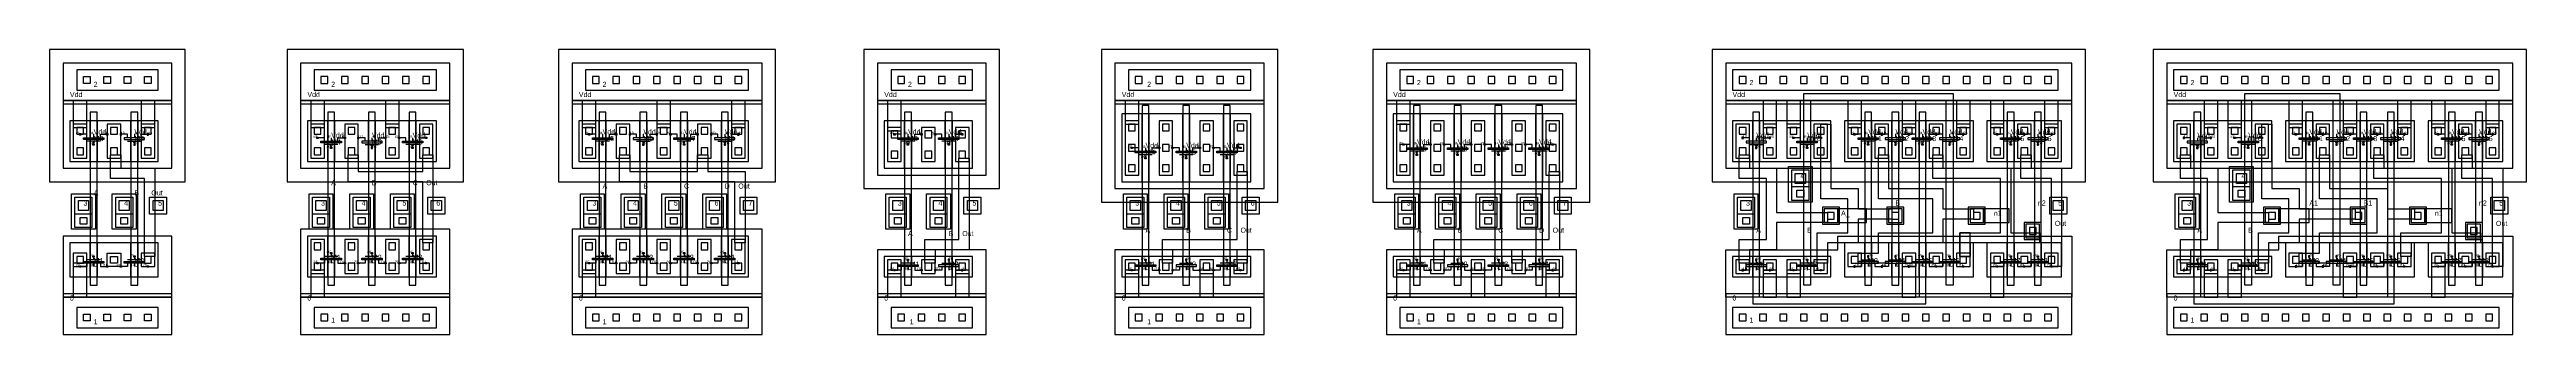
# Model space of a CAD drawing. Extents: x -4 to 794, y 0 to 644.
# Drawn here: x 6 to 736, y 450 to 534 of the extents above; entities that cross this region are included whole.
import ezdxf

# ---------------------------------------------------------------- set-up
doc = ezdxf.new("R2010")
doc.units = 0
for name, color, linetype in [('LAYER1', 7, 'CONTINUOUS'), ('LAYER10', 7, 'CONTINUOUS'), ('LAYER2', 7, 'CONTINUOUS'), ('LAYER25', 7, 'CONTINUOUS'), ('LAYER4', 7, 'CONTINUOUS'), ('LAYER42', 7, 'CONTINUOUS'), ('LAYER43', 7, 'CONTINUOUS'), ('LAYER44', 7, 'CONTINUOUS'), ('LAYER45', 7, 'CONTINUOUS'), ('LAYER46', 7, 'CONTINUOUS'), ('LAYER49', 7, 'CONTINUOUS'), ('LAYER5', 7, 'CONTINUOUS'), ('LAYER50', 7, 'CONTINUOUS'), ('LAYER51', 7, 'CONTINUOUS'), ('LAYER6', 7, 'CONTINUOUS'), ('LAYER8', 7, 'CONTINUOUS'), ('LAYER9', 7, 'CONTINUOUS')]:
    doc.layers.add(name, color=color, linetype=linetype)

# ---------------------------------------------------------------- blocks, each defined once
blk = doc.blocks.new('CCM1_1')
at = {"layer": 'LAYER25'}
blk.add_lwpolyline([(-1, -1), (1, -1), (1, 1), (-1, 1), (-1, -1)], dxfattribs=at)
at = {"layer": 'LAYER49'}
blk.add_lwpolyline([(-2, -2), (2, -2), (2, 2), (-2, 2), (-2, -2)], dxfattribs=at)
blk = doc.blocks.new('CCM1_2')
at = {"layer": 'LAYER25'}
for points in [[(-1, 5), (1, 5), (1, 7), (-1, 7), (-1, 5)], [(-1, -1), (1, -1), (1, 1), (-1, 1), (-1, -1)]]:
    blk.add_lwpolyline(points, dxfattribs=at)
at = {"layer": 'LAYER49'}
blk.add_lwpolyline([(-2, -2), (2, -2), (2, 8), (-2, 8), (-2, -2)], dxfattribs=at)
blk = doc.blocks.new('CCONT')
at = {"layer": 'LAYER25'}
blk.add_lwpolyline([(-1, -1), (1, -1), (1, 1), (-1, 1), (-1, -1)], dxfattribs=at)
blk = doc.blocks.new('CONT')
at = {"layer": 'LAYER25'}
blk.add_lwpolyline([(-1, -1), (1, -1), (1, 1), (-1, 1), (-1, -1)], dxfattribs=at)
blk = doc.blocks.new('M1V1M2')
at = {"layer": 'LAYER49'}
blk.add_lwpolyline([(-2.5, -2.5), (2.5, -2.5), (2.5, 2.5), (-2.5, 2.5), (-2.5, -2.5)], dxfattribs=at)
at = {"layer": 'LAYER50'}
blk.add_lwpolyline([(-1.5, -1.5), (1.5, -1.5), (1.5, 1.5), (-1.5, 1.5), (-1.5, -1.5)], dxfattribs=at)
at = {"layer": 'LAYER51'}
blk.add_lwpolyline([(-2.5, -2.5), (2.5, -2.5), (2.5, 2.5), (-2.5, 2.5), (-2.5, -2.5)], dxfattribs=at)
blk = doc.blocks.new('NMOS2X10_TOK')
at = {"layer": 'LAYER1'}
for points in [[(-2, 0), (-2, -1), (-4, -1)], [(-3, 0), (3, 0), (3, 0.5), (-3, 0.5), (-3, 0)], [(-2, 1), (2, 1)], [(0, 2), (0, 1)], [(0, 0), (0, -1)], [(2, 0), (2, -1), (4, -1)]]:
    blk.add_lwpolyline(points, dxfattribs=at)
at = {"layer": 'LAYER8'}
blk.add_lwpolyline([(-0.2, 1.8), (0.2, 1.8), (0.2, 2.2), (-0.2, 2.2), (-0.2, 1.8)], dxfattribs=at)
at = {"layer": 'LAYER9'}
for points in [[(-4.2, -1.2), (-3.8, -1.2), (-3.8, -0.8), (-4.2, -0.8), (-4.2, -1.2)], [(3.8, -1.2), (4.2, -1.2), (4.2, -0.8), (3.8, -0.8), (3.8, -1.2)]]:
    blk.add_lwpolyline(points, dxfattribs=at)
at = {"layer": 'LAYER5'}
for s, p in [('2G', (0, 2)), ('1D', (-4, -1)), ('4B', (0, -1)), ('3S', (4, -1))]:
    blk.add_text(s, height=0.75, dxfattribs=at).set_placement(p)
blk = doc.blocks.new('P1CCM1V1M2')
at = {"layer": 'LAYER25'}
blk.add_lwpolyline([(-1, -5.5), (1, -5.5), (1, -3.5), (-1, -3.5), (-1, -5.5)], dxfattribs=at)
at = {"layer": 'LAYER46'}
blk.add_lwpolyline([(-3.5, -7), (3.5, -7), (3.5, 3.5), (-3.5, 3.5), (-3.5, -7)], dxfattribs=at)
at = {"layer": 'LAYER49'}
blk.add_lwpolyline([(-2.5, -6.5), (2.5, -6.5), (2.5, 2.5), (-2.5, 2.5), (-2.5, -6.5)], dxfattribs=at)
at = {"layer": 'LAYER50'}
blk.add_lwpolyline([(-1.5, -1.5), (1.5, -1.5), (1.5, 1.5), (-1.5, 1.5), (-1.5, -1.5)], dxfattribs=at)
at = {"layer": 'LAYER51'}
blk.add_lwpolyline([(-2.5, -2.5), (2.5, -2.5), (2.5, 2.5), (-2.5, 2.5), (-2.5, -2.5)], dxfattribs=at)
blk = doc.blocks.new('PMOS2X12_TOK')
at = {"layer": 'LAYER1'}
for points in [[(-2, 0), (-2, 1), (-4, 1)], [(-3, -0.5), (3, -0.5), (3, 0), (-3, 0), (-3, -0.5)], [(0, 1), (0, 0)], [(2, 0), (2, 1), (4, 1)], [(-2, -1), (2, -1)], [(0, -1.5), (-0.18, -1.43), (-0.25, -1.25), (-0.18, -1.07), (0, -1), (0.18, -1.07), (0.25, -1.25), (0.18, -1.43), (0, -1.5)], [(0, -2), (0, -1.5)]]:
    blk.add_lwpolyline(points, dxfattribs=at)
at = {"layer": 'LAYER10'}
for points in [[(-4.2, 0.8), (-3.8, 0.8), (-3.8, 1.2), (-4.2, 1.2), (-4.2, 0.8)], [(3.8, 0.8), (4.2, 0.8), (4.2, 1.2), (3.8, 1.2), (3.8, 0.8)]]:
    blk.add_lwpolyline(points, dxfattribs=at)
at = {"layer": 'LAYER8'}
blk.add_lwpolyline([(-0.2, -2.2), (0.2, -2.2), (0.2, -1.8), (-0.2, -1.8), (-0.2, -2.2)], dxfattribs=at)
at = {"layer": 'LAYER5'}
for s, p in [('1D', (-4, 1)), ('4B', (0, 1)), ('3S', (4, 1)), ('2G', (0, -2))]:
    blk.add_text(s, height=0.75, dxfattribs=at).set_placement(p)
blk = doc.blocks.new('2NAND1')
at = {"layer": 'LAYER10'}
for points in [[(2, 51), (8, 51), (8, 63), (2, 63), (2, 51)], [(10, 51), (20, 51), (20, 63), (10, 63), (10, 51)], [(22, 51), (28, 51), (28, 63), (22, 63), (22, 51)]]:
    blk.add_lwpolyline(points, dxfattribs=at)
at = {"layer": 'LAYER42'}
blk.add_lwpolyline([(-4, 45), (36, 45), (36, 84), (-4, 84), (-4, 45)], dxfattribs=at)
at = {"layer": 'LAYER43'}
for points in [[(4, 72), (28, 72), (28, 78), (4, 78), (4, 72)], [(2, 51), (28, 51), (28, 63), (2, 63), (2, 51)], [(2, 17), (28, 17), (28, 27), (2, 27), (2, 17)], [(4, 2), (28, 2), (28, 8), (4, 8), (4, 2)]]:
    blk.add_lwpolyline(points, dxfattribs=at)
at = {"layer": 'LAYER44'}
for points in [[(0, 49), (32, 49), (32, 69), (0, 69), (0, 49)], [(0, 0), (32, 0), (32, 11), (0, 11), (0, 0)]]:
    blk.add_lwpolyline(points, dxfattribs=at)
at = {"layer": 'LAYER45'}
for points in [[(0, 69), (32, 69), (32, 80), (0, 80), (0, 69)], [(0, 11), (32, 11), (32, 29), (0, 29), (0, 11)]]:
    blk.add_lwpolyline(points, dxfattribs=at)
at = {"layer": 'LAYER46'}
for points in [[(8, 65.5), (8, 14.5), (10, 14.5), (10, 65.5), (8, 65.5)], [(20, 65.5), (20, 14.5), (22, 14.5), (22, 30), (22, 47), (22, 65.5), (20, 65.5)]]:
    blk.add_lwpolyline(points, dxfattribs=at)
at = {"layer": 'LAYER49'}
for points in [[(0, 68), (32, 68), (32, 80), (0, 80), (0, 68)], [(3, 61), (7, 61), (7, 69), (3, 69), (3, 61)], [(23, 61), (27, 61), (27, 69), (23, 69), (23, 61)], [(14, 53), (17, 53), (17, 49), (27, 49), (27, 23), (24, 23), (24, 46), (14, 46), (14, 53)], [(3, 11), (7, 11), (7, 21), (3, 21), (3, 11)], [(0, 0), (32, 0), (32, 12), (0, 12), (0, 0)]]:
    blk.add_lwpolyline(points, dxfattribs=at)
at = {"layer": 'LAYER9'}
for points in [[(2, 17), (8, 17), (8, 27), (2, 27), (2, 17)], [(10, 17), (20, 17), (20, 27), (10, 27), (10, 17)], [(22, 17), (28, 17), (28, 27), (22, 27), (22, 17)]]:
    blk.add_lwpolyline(points, dxfattribs=at)
at = {"xscale": -1}
for name, p in [('CCONT', (7, 75)), ('CONT', (13, 75)), ('CONT', (19, 75)), ('CONT', (25, 75)), ('PMOS2X12_TOK', (9, 58)), ('P1CCM1V1M2', (6, 38)), ('P1CCM1V1M2', (18, 38)), ('M1V1M2', (28, 38)), ('NMOS2X10_TOK', (9, 21)), ('CCM1_1', (15, 22)), ('NMOS2X10_TOK', (21, 21)), ('CCONT', (7, 5)), ('CONT', (13, 5)), ('CONT', (19, 5)), ('CONT', (25, 5))]:
    blk.add_blockref(name, p, dxfattribs=at)
for name, p in [('CCM1_2', (5, 54)), ('CCM1_2', (15, 54)), ('PMOS2X12_TOK', (21, 58)), ('CCM1_2', (25, 54)), ('CCM1_1', (5, 22)), ('CCM1_1', (25, 22))]:
    blk.add_blockref(name, p)
at = {"layer": 'LAYER4'}
for s, p in [('Vdd', (2, 70)), ('Vdd', (9, 59)), ('Vdd', (21, 59)), ('A', (9, 41)), ('B', (21, 41)), ('Out', (26, 41)), ('0', (9, 20)), ('0', (21, 20)), ('0', (2, 10))]:
    blk.add_text(s, height=1.5, dxfattribs=at).set_placement(p)
at = {"layer": 'LAYER5'}
for s, p in [('2', (9, 73)), ('3', (6, 38)), ('4', (18, 38)), ('5', (28, 38)), ('1', (9, 3))]:
    blk.add_text(s, height=1.5, dxfattribs=at).set_placement(p)
at = {"layer": 'LAYER6'}
for s, p in [('M3', (9, 57)), ('M4', (21, 57)), ('M1', (9, 21)), ('M2', (21, 21))]:
    blk.add_text(s, height=1.5, dxfattribs=at).set_placement(p)
blk = doc.blocks.new('NMOS2X6_TOK')
at = {"layer": 'LAYER1'}
for points in [[(-2, 0), (-2, -1), (-4, -1)], [(-3, 0), (3, 0), (3, 0.5), (-3, 0.5), (-3, 0)], [(-2, 1), (2, 1)], [(0, 2), (0, 1)], [(0, 0), (0, -1)], [(2, 0), (2, -1), (4, -1)]]:
    blk.add_lwpolyline(points, dxfattribs=at)
at = {"layer": 'LAYER8'}
blk.add_lwpolyline([(-0.2, 1.8), (0.2, 1.8), (0.2, 2.2), (-0.2, 2.2), (-0.2, 1.8)], dxfattribs=at)
at = {"layer": 'LAYER9'}
for points in [[(-4.2, -1.2), (-3.8, -1.2), (-3.8, -0.8), (-4.2, -0.8), (-4.2, -1.2)], [(3.8, -1.2), (4.2, -1.2), (4.2, -0.8), (3.8, -0.8), (3.8, -1.2)]]:
    blk.add_lwpolyline(points, dxfattribs=at)
at = {"layer": 'LAYER5'}
for s, p in [('2G', (0, 2)), ('1D', (-4, -1)), ('4B', (0, -1)), ('3S', (4, -1))]:
    blk.add_text(s, height=0.75, dxfattribs=at).set_placement(p)
blk = doc.blocks.new('PMOS2X14_TOK')
at = {"layer": 'LAYER1'}
for points in [[(-2, 0), (-2, 1), (-4, 1)], [(-3, -0.5), (3, -0.5), (3, 0), (-3, 0), (-3, -0.5)], [(0, 1), (0, 0)], [(2, 0), (2, 1), (4, 1)], [(-2, -1), (2, -1)], [(0, -1), (0.28, -1.12), (0.4, -1.4), (0.28, -1.68), (0, -1.8), (-0.28, -1.68), (-0.4, -1.4), (-0.28, -1.12), (0, -1)], [(0, -2), (0, -1.8)]]:
    blk.add_lwpolyline(points, dxfattribs=at)
at = {"layer": 'LAYER10'}
for points in [[(-4.2, 0.8), (-3.8, 0.8), (-3.8, 1.2), (-4.2, 1.2), (-4.2, 0.8)], [(3.8, 0.8), (4.2, 0.8), (4.2, 1.2), (3.8, 1.2), (3.8, 0.8)]]:
    blk.add_lwpolyline(points, dxfattribs=at)
at = {"layer": 'LAYER8'}
blk.add_lwpolyline([(-0.2, -2.2), (0.2, -2.2), (0.2, -1.8), (-0.2, -1.8), (-0.2, -2.2)], dxfattribs=at)
at = {"layer": 'LAYER5'}
for s, p in [('1D', (-4, 1)), ('4B', (0, 1)), ('3S', (4, 1)), ('2G', (0, -2))]:
    blk.add_text(s, height=0.75, dxfattribs=at).set_placement(p)
blk = doc.blocks.new('2NOR1')
at = {"layer": 'LAYER10'}
for points in [[(2, 49), (8, 49), (8, 63), (2, 63), (2, 49)], [(10, 49), (20, 49), (20, 63), (10, 63), (10, 49)], [(22, 49), (28, 49), (28, 63), (22, 63), (22, 49)]]:
    blk.add_lwpolyline(points, dxfattribs=at)
at = {"layer": 'LAYER42'}
blk.add_lwpolyline([(-4, 43), (36, 43), (36, 84), (-4, 84), (-4, 43)], dxfattribs=at)
at = {"layer": 'LAYER43'}
for points in [[(4, 72), (28, 72), (28, 78), (4, 78), (4, 72)], [(2, 49), (28, 49), (28, 63), (2, 63), (2, 49)], [(2, 17), (28, 17), (28, 23), (2, 23), (2, 17)], [(4, 2), (28, 2), (28, 8), (4, 8), (4, 2)]]:
    blk.add_lwpolyline(points, dxfattribs=at)
at = {"layer": 'LAYER44'}
for points in [[(0, 47), (32, 47), (32, 69), (0, 69), (0, 47)], [(0, 0), (32, 0), (32, 11), (0, 11), (0, 0)]]:
    blk.add_lwpolyline(points, dxfattribs=at)
at = {"layer": 'LAYER45'}
for points in [[(0, 69), (32, 69), (32, 80), (0, 80), (0, 69)], [(0, 11), (32, 11), (32, 25), (0, 25), (0, 11)]]:
    blk.add_lwpolyline(points, dxfattribs=at)
at = {"layer": 'LAYER46'}
for points in [[(8, 65.5), (8, 48), (8, 14.5), (10, 14.5), (10, 65.5), (8, 65.5)], [(22, 65.5), (20, 65.5), (20, 14.5), (22, 14.5), (22, 65.5)]]:
    blk.add_lwpolyline(points, dxfattribs=at)
at = {"layer": 'LAYER49'}
for points in [[(0, 68), (32, 68), (32, 80), (0, 80), (0, 68)], [(3, 60), (7, 60), (7, 69), (3, 69), (3, 60)], [(24, 52), (27, 52), (27, 25), (17, 25), (17, 21), (14, 21), (14, 28), (24, 28), (24, 52)], [(3, 11), (7, 11), (7, 19), (3, 19), (3, 11)], [(23, 11), (27, 11), (27, 19), (23, 19), (23, 11)], [(0, 0), (32, 0), (32, 12), (0, 12), (0, 0)]]:
    blk.add_lwpolyline(points, dxfattribs=at)
at = {"layer": 'LAYER9'}
for points in [[(2, 17), (8, 17), (8, 23), (2, 23), (2, 17)], [(10, 17), (20, 17), (20, 23), (10, 23), (10, 17)], [(22, 17), (28, 17), (28, 23), (22, 23), (22, 17)]]:
    blk.add_lwpolyline(points, dxfattribs=at)
for name, p in [('CCONT', (7, 75)), ('CONT', (13, 75)), ('CONT', (19, 75)), ('CONT', (25, 75)), ('CCM1_2', (5, 53)), ('CCM1_2', (15, 53)), ('CCM1_2', (25, 53)), ('CCM1_1', (5, 20)), ('CCM1_1', (15, 20)), ('NMOS2X6_TOK', (21, 20)), ('CCM1_1', (25, 20)), ('CCONT', (7, 5)), ('CONT', (13, 5)), ('CONT', (19, 5)), ('CONT', (25, 5))]:
    blk.add_blockref(name, p)
at = {"xscale": -1}
for name, p in [('PMOS2X14_TOK', (9, 58)), ('PMOS2X14_TOK', (21, 58)), ('P1CCM1V1M2', (6, 38)), ('P1CCM1V1M2', (18, 38)), ('M1V1M2', (28, 38)), ('NMOS2X6_TOK', (9, 20))]:
    blk.add_blockref(name, p, dxfattribs=at)
at = {"layer": 'LAYER4'}
for s, p in [('Vdd', (2, 70)), ('Vdd', (9, 59)), ('Vdd', (21, 59)), ('A', (9, 29)), ('B', (21, 29)), ('Out', (25, 29)), ('0', (9, 19)), ('0', (21, 19)), ('0', (2, 10))]:
    blk.add_text(s, height=1.5, dxfattribs=at).set_placement(p)
at = {"layer": 'LAYER5'}
for s, p in [('2', (9, 73)), ('3', (6, 38)), ('4', (18, 38)), ('5', (28, 38)), ('1', (9.5, 3))]:
    blk.add_text(s, height=1.5, dxfattribs=at).set_placement(p)
at = {"layer": 'LAYER6'}
for s, p in [('M3', (9, 57)), ('M4', (21, 57)), ('M1', (9.5, 20)), ('M2', (21, 20))]:
    blk.add_text(s, height=1.5, dxfattribs=at).set_placement(p)
blk = doc.blocks.new('NMOS2X12_TOK')
at = {"layer": 'LAYER1'}
for points in [[(-2, 0), (-2, -1), (-4, -1)], [(-3, 0), (3, 0), (3, 0.5), (-3, 0.5), (-3, 0)], [(-2, 1), (2, 1)], [(0, 2), (0, 1)], [(0, 0), (0, -1)], [(2, 0), (2, -1), (4, -1)]]:
    blk.add_lwpolyline(points, dxfattribs=at)
at = {"layer": 'LAYER8'}
blk.add_lwpolyline([(-0.2, 1.8), (0.2, 1.8), (0.2, 2.2), (-0.2, 2.2), (-0.2, 1.8)], dxfattribs=at)
at = {"layer": 'LAYER9'}
for points in [[(-4.2, -1.2), (-3.8, -1.2), (-3.8, -0.8), (-4.2, -0.8), (-4.2, -1.2)], [(3.8, -1.2), (4.2, -1.2), (4.2, -0.8), (3.8, -0.8), (3.8, -1.2)]]:
    blk.add_lwpolyline(points, dxfattribs=at)
at = {"layer": 'LAYER5'}
for s, p in [('2G', (0, 2)), ('1D', (-4, -1)), ('4B', (0, -1)), ('3S', (4, -1))]:
    blk.add_text(s, height=0.75, dxfattribs=at).set_placement(p)
blk = doc.blocks.new('3NAND1')
at = {"layer": 'LAYER10'}
for points in [[(2, 51), (8, 51), (8, 63), (2, 63), (2, 51)], [(10, 51), (20, 51), (20, 63), (10, 63), (10, 51)], [(22, 51), (32, 51), (32, 63), (22, 63), (22, 51)], [(34, 51), (40, 51), (40, 63), (34, 63), (34, 51)]]:
    blk.add_lwpolyline(points, dxfattribs=at)
at = {"layer": 'LAYER42'}
blk.add_lwpolyline([(-4, 45), (48, 45), (48, 84), (-4, 84), (-4, 45)], dxfattribs=at)
at = {"layer": 'LAYER43'}
for points in [[(4, 72), (40, 72), (40, 78), (4, 78), (4, 72)], [(2, 51), (40, 51), (40, 63), (2, 63), (2, 51)], [(2, 17), (40, 17), (40, 29), (2, 29), (2, 17)], [(4, 2), (40, 2), (40, 8), (4, 8), (4, 2)]]:
    blk.add_lwpolyline(points, dxfattribs=at)
at = {"layer": 'LAYER44'}
for points in [[(0, 49), (44, 49), (44, 69), (0, 69), (0, 49)], [(0, 0), (44, 0), (44, 11), (0, 11), (0, 0)]]:
    blk.add_lwpolyline(points, dxfattribs=at)
at = {"layer": 'LAYER45'}
for points in [[(0, 69), (44, 69), (44, 80), (0, 80), (0, 69)], [(0, 11), (44, 11), (44, 31), (0, 31), (0, 11)]]:
    blk.add_lwpolyline(points, dxfattribs=at)
at = {"layer": 'LAYER46'}
for points in [[(8, 65.5), (8, 14.5), (10, 14.5), (10, 65.5), (8, 65.5)], [(22, 65.5), (20, 65.5), (20, 14.5), (22, 14.5), (22, 65.5)], [(34, 65.5), (32, 65.5), (32, 14.5), (34, 14.5), (34, 65.5)]]:
    blk.add_lwpolyline(points, dxfattribs=at)
at = {"layer": 'LAYER49'}
for points in [[(0, 68), (44, 68), (44, 80), (0, 80), (0, 68)], [(3, 61), (7, 61), (7, 69), (3, 69), (3, 61)], [(25, 61), (29, 61), (29, 69), (25, 69), (25, 61)], [(14, 53), (17, 53), (17, 48), (36, 48), (36, 53), (39, 53), (39, 27), (36, 27), (36, 45), (14, 45), (14, 53)], [(3, 11), (7, 11), (7, 19), (3, 19), (3, 11)], [(0, 0), (44, 0), (44, 12), (0, 12), (0, 0)]]:
    blk.add_lwpolyline(points, dxfattribs=at)
at = {"layer": 'LAYER9'}
for points in [[(2, 17), (8, 17), (8, 29), (2, 29), (2, 17)], [(10, 17), (20, 17), (20, 29), (10, 29), (10, 17)], [(22, 17), (32, 17), (32, 29), (22, 29), (22, 17)], [(34, 17), (40, 17), (40, 29), (34, 29), (34, 17)]]:
    blk.add_lwpolyline(points, dxfattribs=at)
for name, p in [('CCONT', (7, 75)), ('CONT', (13, 75)), ('CONT', (19, 75)), ('CONT', (25, 75)), ('CONT', (31, 75)), ('CONT', (37, 75)), ('CCM1_2', (5, 54)), ('CCM1_2', (15, 54)), ('PMOS2X12_TOK', (21, 57)), ('CCM1_2', (27, 54)), ('CCM1_2', (37, 54)), ('CCM1_2', (5, 20)), ('CCM1_2', (15, 20)), ('CCM1_2', (27, 20)), ('CCM1_2', (37, 20)), ('CCONT', (7, 5)), ('CONT', (13, 5)), ('CONT', (19, 5)), ('CONT', (25, 5)), ('CONT', (31, 5)), ('CONT', (37, 5))]:
    blk.add_blockref(name, p)
at = {"xscale": -1}
for name, p in [('PMOS2X12_TOK', (9, 57)), ('PMOS2X12_TOK', (33, 57)), ('P1CCM1V1M2', (6, 38)), ('P1CCM1V1M2', (18, 38)), ('P1CCM1V1M2', (30, 38)), ('M1V1M2', (40, 38)), ('NMOS2X12_TOK', (9, 22)), ('NMOS2X12_TOK', (21, 22)), ('NMOS2X12_TOK', (33, 22))]:
    blk.add_blockref(name, p, dxfattribs=at)
at = {"layer": 'LAYER4'}
for s, p in [('Vdd', (2, 70)), ('Vdd', (9, 58)), ('Vdd', (21, 58)), ('Vdd', (33, 58)), ('A', (9, 44)), ('B', (21, 44)), ('C', (33, 44)), ('Out', (37, 44)), ('0', (9, 21)), ('0', (21, 21)), ('0', (33, 21)), ('0', (2, 10))]:
    blk.add_text(s, height=1.5, dxfattribs=at).set_placement(p)
at = {"layer": 'LAYER5'}
for s, p in [('2', (9, 73)), ('3', (6, 38)), ('4', (18, 38)), ('5', (30, 38)), ('6', (40, 38)), ('1', (9, 3.5))]:
    blk.add_text(s, height=1.5, dxfattribs=at).set_placement(p)
at = {"layer": 'LAYER6'}
for s, p in [('M4', (9, 56)), ('M5', (21, 56)), ('M6', (33, 56)), ('M1', (9, 22)), ('M2', (21, 22)), ('M3', (33, 22))]:
    blk.add_text(s, height=1.5, dxfattribs=at).set_placement(p)
blk = doc.blocks.new('CCM1_3')
at = {"layer": 'LAYER25'}
for points in [[(-1, 11), (1, 11), (1, 13), (-1, 13), (-1, 11)], [(-1, 5), (1, 5), (1, 7), (-1, 7), (-1, 5)], [(-1, -1), (1, -1), (1, 1), (-1, 1), (-1, -1)]]:
    blk.add_lwpolyline(points, dxfattribs=at)
at = {"layer": 'LAYER49'}
blk.add_lwpolyline([(-2, -2), (2, -2), (2, 14), (-2, 14), (-2, -2)], dxfattribs=at)
blk = doc.blocks.new('PMOS2X20_TOK')
at = {"layer": 'LAYER1'}
for points in [[(-2, 0), (-2, 1), (-4, 1)], [(-3, -0.5), (3, -0.5), (3, 0), (-3, 0), (-3, -0.5)], [(0, 1), (0, 0)], [(2, 0), (2, 1), (4, 1)], [(-2, -1), (2, -1)], [(0, -1.5), (-0.18, -1.43), (-0.25, -1.25), (-0.18, -1.07), (0, -1), (0.18, -1.07), (0.25, -1.25), (0.18, -1.43), (0, -1.5)], [(0, -2), (0, -1.5)]]:
    blk.add_lwpolyline(points, dxfattribs=at)
at = {"layer": 'LAYER10'}
for points in [[(-4.2, 0.8), (-3.8, 0.8), (-3.8, 1.2), (-4.2, 1.2), (-4.2, 0.8)], [(3.8, 0.8), (4.2, 0.8), (4.2, 1.2), (3.8, 1.2), (3.8, 0.8)]]:
    blk.add_lwpolyline(points, dxfattribs=at)
at = {"layer": 'LAYER8'}
blk.add_lwpolyline([(-0.2, -2.2), (0.2, -2.2), (0.2, -1.8), (-0.2, -1.8), (-0.2, -2.2)], dxfattribs=at)
at = {"layer": 'LAYER5'}
for s, p in [('1D', (-4, 1)), ('4B', (0, 1)), ('3S', (4, 1)), ('2G', (0, -2))]:
    blk.add_text(s, height=0.75, dxfattribs=at).set_placement(p)
blk = doc.blocks.new('3NOR1')
at = {"layer": 'LAYER10'}
for points in [[(2, 45), (8, 45), (8, 65), (2, 65), (2, 45)], [(10, 45), (20, 45), (20, 65), (10, 65), (10, 45)], [(22, 45), (32, 45), (32, 65), (22, 65), (22, 45)], [(34, 45), (40, 45), (40, 65), (34, 65), (34, 45)]]:
    blk.add_lwpolyline(points, dxfattribs=at)
at = {"layer": 'LAYER42'}
blk.add_lwpolyline([(-4, 39), (48, 39), (48, 84), (-4, 84), (-4, 39)], dxfattribs=at)
at = {"layer": 'LAYER43'}
for points in [[(4, 72), (40, 72), (40, 78), (4, 78), (4, 72)], [(2, 45), (40, 45), (40, 65), (2, 65), (2, 45)], [(2, 17), (40, 17), (40, 23), (2, 23), (2, 17)], [(4, 2), (40, 2), (40, 8), (4, 8), (4, 2)]]:
    blk.add_lwpolyline(points, dxfattribs=at)
at = {"layer": 'LAYER44'}
for points in [[(0, 43), (44, 43), (44, 69), (0, 69), (0, 43)], [(0, 0), (44, 0), (44, 11), (0, 11), (0, 0)]]:
    blk.add_lwpolyline(points, dxfattribs=at)
at = {"layer": 'LAYER45'}
for points in [[(0, 69), (44, 69), (44, 80), (0, 80), (0, 69)], [(0, 11), (44, 11), (44, 25), (0, 25), (0, 11)]]:
    blk.add_lwpolyline(points, dxfattribs=at)
at = {"layer": 'LAYER46'}
for points in [[(8, 67.5), (8, 14.5), (10, 14.5), (10, 67.5), (8, 67.5)], [(22, 67.5), (20, 67.5), (20, 14.5), (22, 14.5), (22, 67.5)], [(34, 67.5), (32, 67.5), (32, 14.5), (34, 14.5), (34, 67.5)]]:
    blk.add_lwpolyline(points, dxfattribs=at)
at = {"layer": 'LAYER49'}
for points in [[(0, 68), (44, 68), (44, 80), (0, 80), (0, 68)], [(3, 62), (7, 62), (7, 69), (3, 69), (3, 62)], [(36, 48), (39, 48), (39, 21), (36, 21), (36, 25), (17, 25), (17, 21), (14, 21), (14, 28), (36, 28), (36, 48)], [(3, 11), (7, 11), (7, 19), (3, 19), (3, 11)], [(25, 11), (29, 11), (29, 19), (25, 19), (25, 11)], [(0, 0), (44, 0), (44, 12), (0, 12), (0, 0)]]:
    blk.add_lwpolyline(points, dxfattribs=at)
at = {"layer": 'LAYER9'}
for points in [[(2, 17), (8, 17), (8, 23), (2, 23), (2, 17)], [(10, 17), (20, 17), (20, 23), (10, 23), (10, 17)], [(22, 17), (32, 17), (32, 23), (22, 23), (22, 17)], [(34, 17), (40, 17), (40, 23), (34, 23), (34, 17)]]:
    blk.add_lwpolyline(points, dxfattribs=at)
for name, p in [('CCONT', (7, 75)), ('CONT', (13, 75)), ('CONT', (19, 75)), ('CONT', (25, 75)), ('CONT', (31, 75)), ('CONT', (37, 75)), ('CCM1_3', (5, 49)), ('CCM1_3', (15, 49)), ('CCM1_3', (27, 49)), ('CCM1_3', (37, 49)), ('CCM1_1', (5, 20)), ('CCM1_1', (15, 20)), ('NMOS2X6_TOK', (21, 20)), ('CCM1_1', (27, 20)), ('CCM1_1', (37, 20)), ('CCONT', (7, 5)), ('CONT', (13, 5)), ('CONT', (19, 5)), ('CONT', (25, 5)), ('CONT', (31, 5)), ('CONT', (37, 5))]:
    blk.add_blockref(name, p)
at = {"xscale": -1}
for name, p in [('PMOS2X20_TOK', (9, 54)), ('PMOS2X20_TOK', (21, 54)), ('PMOS2X20_TOK', (33, 54)), ('P1CCM1V1M2', (6, 38)), ('P1CCM1V1M2', (18, 38)), ('P1CCM1V1M2', (30, 38)), ('M1V1M2', (40, 38)), ('NMOS2X6_TOK', (9, 20)), ('NMOS2X6_TOK', (33, 20))]:
    blk.add_blockref(name, p, dxfattribs=at)
at = {"layer": 'LAYER4'}
for s, p in [('Vdd', (2, 70)), ('Vdd', (9, 55)), ('Vdd', (21, 55)), ('Vdd', (33, 55)), ('A', (9, 30)), ('B', (21, 30)), ('C', (33, 30)), ('Out', (37, 30)), ('0', (9, 19)), ('0', (21, 19)), ('0', (33, 19)), ('0', (2, 10))]:
    blk.add_text(s, height=1.5, dxfattribs=at).set_placement(p)
at = {"layer": 'LAYER5'}
for s, p in [('2', (9.5, 73)), ('3', (6, 38)), ('4', (18, 38)), ('5', (30, 38)), ('6', (40, 38)), ('1', (9.5, 3))]:
    blk.add_text(s, height=1.5, dxfattribs=at).set_placement(p)
at = {"layer": 'LAYER6'}
for s, p in [('M4', (9, 53)), ('M5', (21, 53)), ('M6', (33, 53)), ('M1', (9, 20)), ('M2', (21, 20)), ('M3', (33, 20))]:
    blk.add_text(s, height=1.5, dxfattribs=at).set_placement(p)
blk = doc.blocks.new('4NAND1')
at = {"layer": 'LAYER10'}
for points in [[(2, 51), (8, 51), (8, 63), (2, 63), (2, 51)], [(10, 51), (20, 51), (20, 63), (10, 63), (10, 51)], [(22, 51), (32, 51), (32, 63), (22, 63), (22, 51)], [(34, 51), (44, 51), (44, 63), (34, 63), (34, 51)], [(46, 51), (52, 51), (52, 63), (46, 63), (46, 51)]]:
    blk.add_lwpolyline(points, dxfattribs=at)
at = {"layer": 'LAYER42'}
blk.add_lwpolyline([(-4, 45), (60, 45), (60, 84), (-4, 84), (-4, 45)], dxfattribs=at)
at = {"layer": 'LAYER43'}
for points in [[(4, 72), (52, 72), (52, 78), (4, 78), (4, 72)], [(2, 51), (52, 51), (52, 63), (2, 63), (2, 51)], [(2, 17), (52, 17), (52, 29), (2, 29), (2, 17)], [(4, 2), (52, 2), (52, 8), (4, 8), (4, 2)]]:
    blk.add_lwpolyline(points, dxfattribs=at)
at = {"layer": 'LAYER44'}
for points in [[(0, 49), (56, 49), (56, 69), (0, 69), (0, 49)], [(0, 0), (56, 0), (56, 11), (0, 11), (0, 0)]]:
    blk.add_lwpolyline(points, dxfattribs=at)
at = {"layer": 'LAYER45'}
for points in [[(0, 69), (56, 69), (56, 80), (0, 80), (0, 69)], [(0, 11), (56, 11), (56, 31), (0, 31), (0, 11)]]:
    blk.add_lwpolyline(points, dxfattribs=at)
at = {"layer": 'LAYER46'}
for points in [[(8, 65.5), (8, 14.5), (10, 14.5), (10, 65.5), (8, 65.5)], [(22, 65.5), (20, 65.5), (20, 14.5), (22, 14.5), (22, 65.5)], [(32, 65.5), (32, 14.5), (34, 14.5), (34, 65.5), (32, 65.5)], [(46, 65.5), (44, 65.5), (44, 14.5), (46, 14.5), (46, 65.5)]]:
    blk.add_lwpolyline(points, dxfattribs=at)
at = {"layer": 'LAYER49'}
for points in [[(0, 68), (56, 68), (56, 80), (0, 80), (0, 68)], [(3, 61), (7, 61), (7, 69), (3, 69), (3, 61)], [(25, 61), (29, 61), (29, 69), (25, 69), (25, 61)], [(47, 61), (51, 61), (51, 69), (47, 69), (47, 61)], [(14, 53), (17, 53), (17, 48), (37, 48), (37, 53), (40, 53), (40, 48), (51, 48), (51, 27), (48, 27), (48, 45), (14, 45), (14, 53)], [(3, 11), (7, 11), (7, 19), (3, 19), (3, 11)], [(0, 0), (56, 0), (56, 12), (0, 12), (0, 0)]]:
    blk.add_lwpolyline(points, dxfattribs=at)
at = {"layer": 'LAYER9'}
for points in [[(2, 17), (8, 17), (8, 29), (2, 29), (2, 17)], [(10, 17), (20, 17), (20, 29), (10, 29), (10, 17)], [(22, 17), (32, 17), (32, 29), (22, 29), (22, 17)], [(34, 17), (44, 17), (44, 29), (34, 29), (34, 17)], [(46, 17), (52, 17), (52, 29), (46, 29), (46, 17)]]:
    blk.add_lwpolyline(points, dxfattribs=at)
for name, p in [('CCONT', (7, 75)), ('CONT', (13, 75)), ('CONT', (19, 75)), ('CONT', (25, 75)), ('CONT', (31, 75)), ('CONT', (37, 75)), ('CONT', (43, 75)), ('CONT', (49, 75)), ('CCM1_2', (5, 54)), ('CCM1_2', (15, 54)), ('PMOS2X12_TOK', (21, 58)), ('CCM1_2', (27, 54)), ('CCM1_2', (39, 54)), ('PMOS2X12_TOK', (45, 58)), ('CCM1_2', (49, 54)), ('CCM1_2', (5, 20)), ('CCM1_2', (15, 20)), ('CCM1_2', (27, 20)), ('CCM1_2', (39, 20)), ('CCM1_2', (49, 20)), ('CCONT', (7, 5)), ('CONT', (13, 5)), ('CONT', (19, 5)), ('CONT', (25, 5)), ('CONT', (31, 5)), ('CONT', (37, 5)), ('CONT', (43, 5)), ('CONT', (49, 5))]:
    blk.add_blockref(name, p)
at = {"xscale": -1}
for name, p in [('PMOS2X12_TOK', (9, 58)), ('PMOS2X12_TOK', (33, 58)), ('P1CCM1V1M2', (6, 38)), ('P1CCM1V1M2', (18, 38)), ('P1CCM1V1M2', (30, 38)), ('P1CCM1V1M2', (42, 38)), ('M1V1M2', (52, 38)), ('NMOS2X12_TOK', (9, 22)), ('NMOS2X12_TOK', (21, 22)), ('NMOS2X12_TOK', (33, 22)), ('NMOS2X12_TOK', (45, 22))]:
    blk.add_blockref(name, p, dxfattribs=at)
at = {"layer": 'LAYER4'}
for s, p in [('Vdd', (2, 70)), ('Vdd', (9, 59)), ('Vdd', (21, 59)), ('Vdd', (33, 59)), ('Vdd', (45, 59)), ('A', (9, 43)), ('B', (21, 43)), ('C', (33, 43)), ('D', (45, 43)), ('Out', (49, 43)), ('0', (9, 21)), ('0', (21, 21)), ('0', (33, 21)), ('0', (45, 21)), ('0', (2, 10))]:
    blk.add_text(s, height=1.5, dxfattribs=at).set_placement(p)
at = {"layer": 'LAYER5'}
for s, p in [('2', (9, 73)), ('3', (6, 38)), ('4', (18, 38)), ('5', (30, 38)), ('6', (42, 38)), ('7', (52, 38)), ('1', (9, 3))]:
    blk.add_text(s, height=1.5, dxfattribs=at).set_placement(p)
at = {"layer": 'LAYER6'}
for s, p in [('M5', (9.5, 57)), ('M6', (21, 57)), ('M7', (33.5, 57)), ('M8', (45, 57)), ('M1', (9, 22)), ('M2', (21, 22)), ('M3', (33, 22)), ('M4', (45, 22))]:
    blk.add_text(s, height=1.5, dxfattribs=at).set_placement(p)
blk = doc.blocks.new('4NOR1')
at = {"layer": 'LAYER10'}
for points in [[(2, 45), (8, 45), (8, 65), (2, 65), (2, 45)], [(10, 45), (20, 45), (20, 65), (10, 65), (10, 45)], [(22, 45), (32, 45), (32, 65), (22, 65), (22, 45)], [(34, 45), (44, 45), (44, 65), (34, 65), (34, 45)], [(46, 45), (52, 45), (52, 65), (46, 65), (46, 45)]]:
    blk.add_lwpolyline(points, dxfattribs=at)
at = {"layer": 'LAYER42'}
blk.add_lwpolyline([(-4, 39), (60, 39), (60, 84), (-4, 84), (-4, 39)], dxfattribs=at)
at = {"layer": 'LAYER43'}
for points in [[(4, 72), (52, 72), (52, 78), (4, 78), (4, 72)], [(2, 45), (52, 45), (52, 65), (2, 65), (2, 45)], [(2, 17), (52, 17), (52, 23), (2, 23), (2, 17)], [(4, 2), (52, 2), (52, 8), (4, 8), (4, 2)]]:
    blk.add_lwpolyline(points, dxfattribs=at)
at = {"layer": 'LAYER44'}
for points in [[(0, 43), (56, 43), (56, 69), (0, 69), (0, 43)], [(0, 0), (56, 0), (56, 11), (0, 11), (0, 0)]]:
    blk.add_lwpolyline(points, dxfattribs=at)
at = {"layer": 'LAYER45'}
for points in [[(0, 69), (56, 69), (56, 80), (0, 80), (0, 69)], [(0, 11), (56, 11), (56, 25), (0, 25), (0, 11)]]:
    blk.add_lwpolyline(points, dxfattribs=at)
at = {"layer": 'LAYER46'}
for points in [[(8, 67.5), (8, 45), (8, 14.5), (10, 14.5), (10, 67.5), (8, 67.5)], [(22, 67.5), (20, 67.5), (20, 14.5), (22, 14.5), (22, 67.5)], [(32, 67.5), (32, 45), (32, 14.5), (34, 14.5), (34, 67.5), (32, 67.5)], [(46, 67.5), (44, 67.5), (44, 14.5), (46, 14.5), (46, 67.5)]]:
    blk.add_lwpolyline(points, dxfattribs=at)
at = {"layer": 'LAYER49'}
for points in [[(0, 68), (56, 68), (56, 80), (0, 80), (0, 68)], [(3, 62), (7, 62), (7, 69), (3, 69), (3, 62)], [(48, 48), (51, 48), (51, 25), (40, 25), (40, 21), (37, 21), (37, 25), (17, 25), (17, 21), (14, 21), (14, 28), (48, 28), (48, 48)], [(3, 11), (7, 11), (7, 19), (3, 19), (3, 11)], [(25, 11), (29, 11), (29, 19), (25, 19), (25, 11)], [(47, 11), (51, 11), (51, 19), (47, 19), (47, 11)], [(0, 0), (56, 0), (56, 12), (0, 12), (0, 0)]]:
    blk.add_lwpolyline(points, dxfattribs=at)
at = {"layer": 'LAYER9'}
for points in [[(2, 17), (8, 17), (8, 23), (2, 23), (2, 17)], [(10, 17), (20, 17), (20, 23), (10, 23), (10, 17)], [(22, 17), (32, 17), (32, 23), (22, 23), (22, 17)], [(34, 17), (44, 17), (44, 23), (34, 23), (34, 17)], [(46, 17), (52, 17), (52, 23), (46, 23), (46, 17)]]:
    blk.add_lwpolyline(points, dxfattribs=at)
for name, p in [('CCONT', (7, 75)), ('CONT', (13, 75)), ('CONT', (19, 75)), ('CONT', (25, 75)), ('CONT', (31, 75)), ('CONT', (37, 75)), ('CONT', (43, 75)), ('CONT', (49, 75)), ('CCM1_3', (5, 49)), ('CCM1_3', (15, 49)), ('CCM1_3', (27, 49)), ('CCM1_3', (39, 49)), ('CCM1_3', (49, 49)), ('CCM1_1', (5, 20)), ('CCM1_1', (15, 20)), ('NMOS2X12_TOK', (21, 20)), ('CCM1_1', (27, 20)), ('CCM1_1', (39, 20)), ('NMOS2X12_TOK', (45, 20)), ('CCM1_1', (49, 20)), ('CCONT', (7, 5)), ('CONT', (13, 5)), ('CONT', (19, 5)), ('CONT', (25, 5)), ('CONT', (31, 5)), ('CONT', (37, 5)), ('CONT', (43, 5)), ('CONT', (49, 5))]:
    blk.add_blockref(name, p)
at = {"xscale": -1}
for name, p in [('PMOS2X20_TOK', (9, 55)), ('PMOS2X20_TOK', (21, 55)), ('PMOS2X20_TOK', (33, 55)), ('PMOS2X20_TOK', (45, 55)), ('P1CCM1V1M2', (6, 38)), ('P1CCM1V1M2', (18, 38)), ('P1CCM1V1M2', (30, 38)), ('P1CCM1V1M2', (42, 38)), ('M1V1M2', (52, 38)), ('NMOS2X12_TOK', (9, 20)), ('NMOS2X12_TOK', (33, 20))]:
    blk.add_blockref(name, p, dxfattribs=at)
at = {"layer": 'LAYER4'}
for s, p in [('Vdd', (2, 70)), ('Vdd', (9, 56)), ('Vdd', (21, 56)), ('Vdd', (33, 56)), ('Vdd', (45, 56)), ('A', (9, 30)), ('B', (21, 30)), ('C', (33, 30)), ('D', (45, 30)), ('Out', (49, 30)), ('0', (9, 19)), ('0', (21, 19)), ('0', (33, 19)), ('0', (45, 19)), ('0', (2, 10))]:
    blk.add_text(s, height=1.5, dxfattribs=at).set_placement(p)
at = {"layer": 'LAYER5'}
for s, p in [('2', (9, 73.5)), ('3', (6, 38)), ('4', (18, 38)), ('5', (30, 38)), ('6', (42, 38)), ('7', (52, 38)), ('1', (9, 3))]:
    blk.add_text(s, height=1.5, dxfattribs=at).set_placement(p)
at = {"layer": 'LAYER6'}
for s, p in [('M5', (9, 54)), ('M6', (21, 54)), ('M7', (33, 54)), ('M8', (45, 54)), ('M1', (9, 20)), ('M2', (21, 20)), ('M3', (33, 20)), ('M4', (45, 20))]:
    blk.add_text(s, height=1.5, dxfattribs=at).set_placement(p)
blk = doc.blocks.new('P1CCM1')
at = {"layer": 'LAYER25'}
blk.add_lwpolyline([(-1, -1), (1, -1), (1, 1), (-1, 1), (-1, -1)], dxfattribs=at)
at = {"layer": 'LAYER46'}
blk.add_lwpolyline([(-2.5, -2.5), (2.5, -2.5), (2.5, 2.5), (-2.5, 2.5), (-2.5, -2.5)], dxfattribs=at)
at = {"layer": 'LAYER49'}
blk.add_lwpolyline([(-2, -2), (2, -2), (2, 2), (-2, 2), (-2, -2)], dxfattribs=at)
blk = doc.blocks.new('XNOR1')
at = {"layer": 'LAYER10'}
for points in [[(2, 51), (8, 51), (8, 63), (2, 63), (2, 51)], [(10, 51), (23, 51), (23, 63), (10, 63), (10, 51)], [(25, 51), (31, 51), (31, 63), (25, 63), (25, 51)], [(35, 51), (41, 51), (41, 63), (35, 63), (35, 51)], [(43, 51), (49, 51), (49, 63), (43, 63), (43, 51)], [(51, 51), (57, 51), (57, 63), (51, 63), (51, 51)], [(59, 51), (65, 51), (65, 63), (59, 63), (59, 51)], [(67, 51), (73, 51), (73, 63), (67, 63), (67, 51)], [(77, 51), (83, 51), (83, 63), (77, 63), (77, 51)], [(85, 51), (91, 51), (91, 63), (85, 63), (85, 51)], [(93, 51), (99, 51), (99, 63), (93, 63), (93, 51)]]:
    blk.add_lwpolyline(points, dxfattribs=at)
at = {"layer": 'LAYER42'}
blk.add_lwpolyline([(-4, 45), (106, 45), (106, 84), (-4, 84), (-4, 45)], dxfattribs=at)
at = {"layer": 'LAYER43'}
for points in [[(2, 72), (98, 72), (98, 78), (2, 78), (2, 72)], [(2, 51), (31, 51), (31, 63), (2, 63), (2, 51)], [(35, 51), (73, 51), (73, 63), (35, 63), (35, 51)], [(77, 51), (99, 51), (99, 63), (77, 63), (77, 51)], [(2, 17), (31, 17), (31, 23), (2, 23), (2, 17)], [(35, 17), (73, 17), (73, 27), (35, 27), (35, 17)], [(77, 17), (99, 17), (99, 27), (77, 27), (77, 17)], [(2, 2), (98, 2), (98, 8), (2, 8), (2, 2)]]:
    blk.add_lwpolyline(points, dxfattribs=at)
at = {"layer": 'LAYER44'}
for points in [[(0, 49), (102, 49), (102, 69), (0, 69), (0, 49)], [(0, 0), (102, 0), (102, 11), (0, 11), (0, 0)]]:
    blk.add_lwpolyline(points, dxfattribs=at)
at = {"layer": 'LAYER45'}
for points in [[(0, 69), (102, 69), (102, 80), (0, 80), (0, 69)], [(0, 11), (0, 25), (33, 25), (33, 29), (102, 29), (102, 11), (0, 11)]]:
    blk.add_lwpolyline(points, dxfattribs=at)
at = {"layer": 'LAYER46'}
for points in [[(23, 14.5), (23, 71), (67, 71), (67, 14.5), (65, 14.5), (65, 69), (25, 69), (25, 14.5), (23, 14.5)], [(8, 65.5), (8, 9), (59, 9), (59, 65.5), (57, 65.5), (57, 11), (10, 11), (10, 65.5), (8, 65.5)], [(41, 65.5), (41, 48), (41, 14.5), (43, 14.5), (43, 65.5), (41, 65.5)], [(49, 65.5), (49, 14.5), (51, 14.5), (51, 65.5), (49, 65.5)], [(83, 65.5), (83, 48), (83, 14.5), (85, 14.5), (85, 65.5), (83, 65.5)], [(91, 65.5), (91, 14.5), (93, 14.5), (93, 65.5), (91, 65.5)], [(33, 33), (41.5, 33), (41.5, 37), (33, 37), (33, 33)], [(76, 33), (83.5, 33), (83.5, 37), (76, 37), (76, 33)]]:
    blk.add_lwpolyline(points, dxfattribs=at)
at = {"layer": 'LAYER49'}
for points in [[(0, 68), (102, 68), (102, 80), (0, 80), (0, 68)], [(11, 61), (15, 61), (15, 69), (11, 69), (11, 61)], [(18, 61), (22, 61), (22, 69), (18, 69), (18, 61)], [(36, 61), (40, 61), (40, 69), (36, 69), (36, 61)], [(52, 61), (56, 61), (56, 69), (52, 69), (52, 61)], [(68, 61), (72, 61), (72, 69), (68, 69), (68, 61)], [(78, 61), (82, 61), (82, 69), (78, 69), (78, 61)], [(94, 61), (98, 61), (98, 69), (94, 69), (94, 61)], [(28, 62), (31, 62), (31, 43), (39, 43), (39, 37), (49, 37), (49, 34), (39, 34), (39, 27), (30, 27), (30, 21), (27, 21), (27, 30), (36, 30), (36, 40), (28, 40), (28, 62)], [(4, 53), (7, 53), (7, 49), (15, 49), (15, 36), (30, 36), (30, 33), (15, 33), (15, 25), (7, 25), (7, 21), (4, 21), (4, 28), (12, 28), (12, 46), (4, 46), (4, 53)], [(45, 53), (48, 53), (48, 43), (64, 43), (64, 37), (73, 37), (73, 34), (64, 34), (64, 27), (48, 27), (48, 21), (39, 21), (39, 24), (45, 24), (45, 30), (61, 30), (61, 40), (45, 40), (45, 53)], [(61, 53), (64, 53), (64, 49), (84, 49), (84, 30), (92.5, 30), (92.5, 27), (72, 27), (72, 23), (69, 23), (69, 30), (81, 30), (81, 46), (61, 46), (61, 53)], [(87, 53), (90, 53), (90, 49), (99, 49), (99, 20), (96, 20), (96, 46), (87, 46), (87, 53)], [(69, 23), (72, 23), (72, 30), (69, 30), (69, 23)], [(11, 11), (15, 11), (15, 19), (11, 19), (11, 11)], [(18, 11), (22, 11), (22, 19), (18, 19), (18, 11)], [(52, 11), (56, 11), (56, 21), (52, 21), (52, 11)], [(78, 11), (82, 11), (82, 21), (78, 21), (78, 11)], [(0, 0), (102, 0), (102, 12), (0, 12), (0, 0)]]:
    blk.add_lwpolyline(points, dxfattribs=at)
at = {"layer": 'LAYER9'}
for points in [[(2, 17), (8, 17), (8, 23), (2, 23), (2, 17)], [(10, 17), (23, 17), (23, 23), (10, 23), (10, 17)], [(25, 17), (31, 17), (31, 23), (25, 23), (25, 17)], [(35, 17), (41, 17), (41, 27), (35, 27), (35, 17)], [(43, 17), (49, 17), (49, 27), (43, 27), (43, 17)], [(51, 17), (57, 17), (57, 27), (51, 27), (51, 17)], [(59, 17), (65, 17), (65, 27), (59, 27), (59, 17)], [(67, 17), (73, 17), (73, 27), (67, 27), (67, 17)], [(77, 17), (83, 17), (83, 27), (77, 27), (77, 17)], [(85, 17), (91, 17), (91, 27), (85, 27), (85, 17)], [(93, 17), (99, 17), (99, 27), (93, 27), (93, 17)]]:
    blk.add_lwpolyline(points, dxfattribs=at)
for name, p in [('CCONT', (5, 75)), ('CONT', (11, 75)), ('CONT', (17, 75)), ('CONT', (23, 75)), ('CONT', (29, 75)), ('CONT', (35, 75)), ('CONT', (41, 75)), ('CONT', (47, 75)), ('CONT', (53, 75)), ('CONT', (59, 75)), ('CONT', (65, 75)), ('CONT', (71, 75)), ('CONT', (77, 75)), ('CONT', (83, 75)), ('CONT', (89, 75)), ('CONT', (95, 75)), ('CCM1_2', (5, 54)), ('PMOS2X12_TOK', (9, 57)), ('CCM1_2', (13, 54)), ('CCM1_2', (20, 54)), ('CCM1_2', (28, 54)), ('CCM1_2', (38, 54)), ('CCM1_2', (46, 54)), ('PMOS2X12_TOK', (50, 58)), ('CCM1_2', (54, 54)), ('CCM1_2', (62, 54)), ('PMOS2X12_TOK', (66, 58)), ('CCM1_2', (70, 54)), ('CCM1_2', (80, 54)), ('CCM1_2', (88, 54)), ('PMOS2X12_TOK', (92, 58)), ('CCM1_2', (96, 54)), ('P1CCM1', (31, 35)), ('P1CCM1', (50, 35)), ('P1CCM1', (74, 35)), ('P1CCM1', (90.5, 30.5)), ('CCM1_1', (5, 20)), ('NMOS2X6_TOK', (9, 20)), ('CCM1_1', (13, 20)), ('CCM1_1', (20, 20)), ('CCM1_1', (28, 20)), ('CCM1_1', (38, 22)), ('NMOS2X10_TOK', (42, 21)), ('NMOS2X10_TOK', (50, 21)), ('CCM1_1', (54, 22)), ('CCM1_1', (62, 22)), ('CCM1_1', (70, 22)), ('CCM1_1', (80, 22)), ('CCM1_1', (88, 22)), ('CCM1_1', (96, 22)), ('CCONT', (5, 5)), ('CONT', (11, 5)), ('CONT', (17, 5)), ('CONT', (23, 5)), ('CONT', (29, 5)), ('CONT', (35, 5)), ('CONT', (41, 5)), ('CONT', (47, 5)), ('CONT', (53, 5)), ('CONT', (59, 5)), ('CONT', (65, 5)), ('CONT', (71, 5)), ('CONT', (77, 5)), ('CONT', (83, 5)), ('CONT', (89, 5)), ('CONT', (95, 5))]:
    blk.add_blockref(name, p)
at = {"xscale": -1}
for name, p in [('PMOS2X12_TOK', (24, 57)), ('PMOS2X12_TOK', (42, 58)), ('PMOS2X12_TOK', (58, 58)), ('PMOS2X12_TOK', (84, 58)), ('P1CCM1V1M2', (22, 46)), ('P1CCM1V1M2', (6, 38)), ('M1V1M2', (98, 38)), ('NMOS2X6_TOK', (24, 20)), ('NMOS2X10_TOK', (58, 21)), ('NMOS2X10_TOK', (66, 21)), ('NMOS2X10_TOK', (84, 21)), ('NMOS2X10_TOK', (92, 21))]:
    blk.add_blockref(name, p, dxfattribs=at)
at = {"layer": 'LAYER2'}
for s, p in [('A_', (34, 35)), ('B_', (50, 38)), ('n1', (79, 35)), ('n2', (92, 38))]:
    blk.add_text(s, height=1.5, dxfattribs=at).set_placement(p)
at = {"layer": 'LAYER4'}
for s, p in [('Vdd', (2, 70)), ('Vdd', (9, 58)), ('Vdd', (24, 58)), ('Vdd', (42, 59)), ('Vdd', (50, 59)), ('Vdd', (58, 59)), ('Vdd', (66, 59)), ('Vdd', (84, 59)), ('Vdd', (92, 59)), ('A', (9, 30)), ('B', (24, 30)), ('Out', (97, 32)), ('0', (9, 19)), ('0', (24, 19)), ('0', (42, 20)), ('0', (50, 20)), ('0', (58, 20)), ('0', (66, 20)), ('0', (84, 20)), ('0', (92, 20)), ('0', (2, 10))]:
    blk.add_text(s, height=1.5, dxfattribs=at).set_placement(p)
at = {"layer": 'LAYER5'}
for s, p in [('2', (7, 73.5)), ('4', (22, 46)), ('3', (6, 38)), ('5', (98, 38)), ('1', (7, 3.5))]:
    blk.add_text(s, height=1.5, dxfattribs=at).set_placement(p)
at = {"layer": 'LAYER6'}
for s, p in [('M9', (9, 57)), ('M10', (24, 57)), ('M11', (42, 57)), ('M12', (50, 57)), ('M13', (58, 57)), ('M14', (66, 57)), ('M15', (84, 57)), ('M16', (92, 57)), ('M3', (42, 21)), ('M4', (50, 21)), ('M5', (58, 21)), ('M6', (66, 21)), ('M7', (84, 21)), ('M8', (92, 21)), ('M1', (9, 20)), ('M2', (24, 20))]:
    blk.add_text(s, height=1.5, dxfattribs=at).set_placement(p)
blk = doc.blocks.new('XOR1')
at = {"layer": 'LAYER10'}
for points in [[(2, 51), (8, 51), (8, 63), (2, 63), (2, 51)], [(10, 51), (23, 51), (23, 63), (10, 63), (10, 51)], [(25, 51), (31, 51), (31, 63), (25, 63), (25, 51)], [(35, 51), (41, 51), (41, 63), (35, 63), (35, 51)], [(43, 51), (49, 51), (49, 63), (43, 63), (43, 51)], [(51, 51), (57, 51), (57, 63), (51, 63), (51, 51)], [(59, 51), (65, 51), (65, 63), (59, 63), (59, 51)], [(67, 51), (73, 51), (73, 63), (67, 63), (67, 51)], [(77, 51), (83, 51), (83, 63), (77, 63), (77, 51)], [(85, 51), (91, 51), (91, 63), (85, 63), (85, 51)], [(93, 51), (99, 51), (99, 63), (93, 63), (93, 51)]]:
    blk.add_lwpolyline(points, dxfattribs=at)
at = {"layer": 'LAYER42'}
blk.add_lwpolyline([(-4, 45), (106, 45), (106, 84), (-4, 84), (-4, 45)], dxfattribs=at)
at = {"layer": 'LAYER43'}
for points in [[(2, 72), (98, 72), (98, 78), (2, 78), (2, 72)], [(2, 51), (31, 51), (31, 63), (2, 63), (2, 51)], [(35, 51), (73, 51), (73, 63), (35, 63), (35, 51)], [(77, 51), (99, 51), (99, 63), (77, 63), (77, 51)], [(2, 17), (31, 17), (31, 23), (2, 23), (2, 17)], [(35, 17), (73, 17), (73, 27), (35, 27), (35, 17)], [(77, 17), (99, 17), (99, 27), (77, 27), (77, 17)], [(2, 2), (98, 2), (98, 8), (2, 8), (2, 2)]]:
    blk.add_lwpolyline(points, dxfattribs=at)
at = {"layer": 'LAYER44'}
for points in [[(0, 49), (102, 49), (102, 69), (0, 69), (0, 49)], [(0, 0), (102, 0), (102, 11), (0, 11), (0, 0)]]:
    blk.add_lwpolyline(points, dxfattribs=at)
at = {"layer": 'LAYER45'}
for points in [[(0, 69), (102, 69), (102, 80), (0, 80), (0, 69)], [(0, 11), (0, 25), (33, 25), (33, 29), (102, 29), (102, 11), (0, 11)]]:
    blk.add_lwpolyline(points, dxfattribs=at)
at = {"layer": 'LAYER46'}
for points in [[(23, 14.5), (23, 71), (51, 71), (51, 14.5), (49, 14.5), (49, 69), (25, 69), (25, 14.5), (23, 14.5)], [(8, 65.5), (8, 9), (67, 9), (67, 65.5), (65, 65.5), (65, 11), (10, 11), (10, 65.5), (8, 65.5)], [(41, 65.5), (41, 48), (41, 14.5), (43, 14.5), (43, 65.5), (41, 65.5)], [(57, 65.5), (57, 46), (57, 14.5), (59, 14.5), (59, 65.5), (57, 65.5)], [(83, 65.5), (83, 48), (83, 14.5), (85, 14.5), (85, 65.5), (83, 65.5)], [(91, 65.5), (91, 14.5), (93, 14.5), (93, 65.5), (91, 65.5)], [(33, 33), (42, 33), (42, 37), (33, 37), (33, 33)], [(76, 33), (84, 33), (84, 37), (76, 37), (76, 33)]]:
    blk.add_lwpolyline(points, dxfattribs=at)
at = {"layer": 'LAYER49'}
for points in [[(0, 68), (102, 68), (102, 80), (0, 80), (0, 68)], [(11, 61), (15, 61), (15, 69), (11, 69), (11, 61)], [(18, 61), (22, 61), (22, 69), (18, 69), (18, 61)], [(36, 61), (40, 61), (40, 69), (36, 69), (36, 61)], [(52, 61), (56, 61), (56, 69), (52, 69), (52, 61)], [(68, 61), (72, 61), (72, 69), (68, 69), (68, 61)], [(78, 61), (82, 61), (82, 69), (78, 69), (78, 61)], [(94, 61), (98, 61), (98, 69), (94, 69), (94, 61)], [(28, 62), (31, 62), (31, 43), (39, 43), (39, 37), (55.5, 37), (55.5, 34), (39, 34), (39, 27), (30, 27), (30, 21), (27, 21), (27, 30), (36, 30), (36, 40), (28, 40), (28, 62)], [(4, 53), (7, 53), (7, 49), (15, 49), (15, 36), (30, 36), (30, 33), (15, 33), (15, 25), (7, 25), (7, 21), (4, 21), (4, 28), (12, 28), (12, 46), (4, 46), (4, 53)], [(45, 53), (48, 53), (48, 43), (65, 43), (65, 37), (73, 37), (73, 34), (65, 34), (65, 27), (48, 27), (48, 21), (39, 21), (39, 24), (45, 24), (45, 30), (62, 30), (62, 40), (45, 40), (45, 53)], [(61, 53), (64, 53), (64, 49), (84, 49), (84, 30), (92.5, 30), (92.5, 27), (72, 27), (72, 23), (69, 23), (69, 30), (81, 30), (81, 46), (61, 46), (61, 53)], [(87, 53), (90, 53), (90, 49), (99, 49), (99, 20), (96, 20), (96, 46), (87, 46), (87, 53)], [(11, 11), (15, 11), (15, 19), (11, 19), (11, 11)], [(18, 11), (22, 11), (22, 19), (18, 19), (18, 11)], [(52, 11), (56, 11), (56, 21), (52, 21), (52, 11)], [(78, 11), (82, 11), (82, 21), (78, 21), (78, 11)], [(0, 0), (102, 0), (102, 12), (0, 12), (0, 0)]]:
    blk.add_lwpolyline(points, dxfattribs=at)
at = {"layer": 'LAYER9'}
for points in [[(2, 17), (8, 17), (8, 23), (2, 23), (2, 17)], [(10, 17), (23, 17), (23, 23), (10, 23), (10, 17)], [(25, 17), (31, 17), (31, 23), (25, 23), (25, 17)], [(35, 17), (41, 17), (41, 27), (35, 27), (35, 17)], [(43, 17), (49, 17), (49, 27), (43, 27), (43, 17)], [(51, 17), (57, 17), (57, 27), (51, 27), (51, 17)], [(59, 17), (65, 17), (65, 27), (59, 27), (59, 17)], [(67, 17), (73, 17), (73, 27), (67, 27), (67, 17)], [(77, 17), (83, 17), (83, 27), (77, 27), (77, 17)], [(85, 17), (91, 17), (91, 27), (85, 27), (85, 17)], [(93, 17), (99, 17), (99, 27), (93, 27), (93, 17)]]:
    blk.add_lwpolyline(points, dxfattribs=at)
for name, p in [('CCONT', (5, 75)), ('CONT', (11, 75)), ('CONT', (17, 75)), ('CONT', (23, 75)), ('CONT', (29, 75)), ('CONT', (35, 75)), ('CONT', (41, 75)), ('CONT', (47, 75)), ('CONT', (53, 75)), ('CONT', (59, 75)), ('CONT', (65, 75)), ('CONT', (71, 75)), ('CONT', (77, 75)), ('CONT', (83, 75)), ('CONT', (89, 75)), ('CONT', (95, 75)), ('CCM1_2', (5, 54)), ('PMOS2X12_TOK', (9, 57)), ('CCM1_2', (13, 54)), ('CCM1_2', (20, 54)), ('CCM1_2', (28, 54)), ('CCM1_2', (38, 54)), ('CCM1_2', (46, 54)), ('PMOS2X12_TOK', (50, 58)), ('CCM1_2', (54, 54)), ('CCM1_2', (62, 54)), ('PMOS2X12_TOK', (66, 58)), ('CCM1_2', (70, 54)), ('CCM1_2', (80, 54)), ('CCM1_2', (88, 54)), ('PMOS2X12_TOK', (92, 58)), ('CCM1_2', (96, 54)), ('P1CCM1', (31, 35)), ('P1CCM1', (56.5, 35)), ('P1CCM1', (74, 35)), ('P1CCM1', (90.5, 30.5)), ('CCM1_1', (5, 20)), ('NMOS2X6_TOK', (9, 20)), ('CCM1_1', (13, 20)), ('CCM1_1', (20, 20)), ('CCM1_1', (28, 20)), ('CCM1_1', (38, 22)), ('NMOS2X10_TOK', (42, 21)), ('NMOS2X10_TOK', (50, 21)), ('CCM1_1', (54, 22)), ('CCM1_1', (62, 22)), ('CCM1_1', (70, 22)), ('CCM1_1', (80, 22)), ('CCM1_1', (88, 22)), ('CCM1_1', (96, 22)), ('CCONT', (5, 5)), ('CONT', (11, 5)), ('CONT', (17, 5)), ('CONT', (23, 5)), ('CONT', (29, 5)), ('CONT', (35, 5)), ('CONT', (41, 5)), ('CONT', (47, 5)), ('CONT', (53, 5)), ('CONT', (59, 5)), ('CONT', (65, 5)), ('CONT', (71, 5)), ('CONT', (77, 5)), ('CONT', (83, 5)), ('CONT', (89, 5)), ('CONT', (95, 5))]:
    blk.add_blockref(name, p)
at = {"xscale": -1}
for name, p in [('PMOS2X12_TOK', (24, 57)), ('PMOS2X12_TOK', (42, 58)), ('PMOS2X12_TOK', (58, 58)), ('PMOS2X12_TOK', (84, 58)), ('P1CCM1V1M2', (22, 46)), ('P1CCM1V1M2', (6, 38)), ('M1V1M2', (98, 38)), ('NMOS2X6_TOK', (24, 20)), ('NMOS2X10_TOK', (58, 21)), ('NMOS2X10_TOK', (66, 21)), ('NMOS2X10_TOK', (84, 21)), ('NMOS2X10_TOK', (92, 21))]:
    blk.add_blockref(name, p, dxfattribs=at)
at = {"layer": 'LAYER2'}
for s, p in [('A1', (42, 38)), ('B1', (58, 38)), ('n1', (79, 35)), ('n2', (92, 38))]:
    blk.add_text(s, height=1.5, dxfattribs=at).set_placement(p)
at = {"layer": 'LAYER4'}
for s, p in [('Vdd', (2, 70)), ('Vdd', (9, 58)), ('Vdd', (24, 58)), ('Vdd', (42, 59)), ('Vdd', (50, 59)), ('Vdd', (58, 59)), ('Vdd', (66, 59)), ('Vdd', (84, 59)), ('Vdd', (92, 59)), ('A', (9, 30)), ('B', (24, 30)), ('Out', (97, 32)), ('0', (9, 19)), ('0', (24, 19)), ('0', (42, 20)), ('0', (50, 20)), ('0', (58, 20)), ('0', (66, 20)), ('0', (84, 20)), ('0', (92, 20)), ('0', (2, 10))]:
    blk.add_text(s, height=1.5, dxfattribs=at).set_placement(p)
at = {"layer": 'LAYER5'}
for s, p in [('2', (7, 73.5)), ('4', (22, 46)), ('3', (6, 38)), ('5', (98, 38)), ('1', (7, 3.5))]:
    blk.add_text(s, height=1.5, dxfattribs=at).set_placement(p)
at = {"layer": 'LAYER6'}
for s, p in [('M9', (9, 57)), ('M10', (24, 57)), ('M11', (42, 57)), ('M12', (50, 57)), ('M13', (58, 57)), ('M14', (66, 57)), ('M15', (84, 57)), ('M16', (92, 57)), ('M3', (42, 21)), ('M4', (50, 21)), ('M5', (58, 21)), ('M6', (66, 21)), ('M7', (84, 21)), ('M8', (92, 21)), ('M1', (9, 20)), ('M2', (24, 20))]:
    blk.add_text(s, height=1.5, dxfattribs=at).set_placement(p)

msp = doc.modelspace()

# ---------------------------------------------------------------- block references
for name, p in [('2NAND1', (10, 450)), ('3NAND1', (80, 450)), ('4NAND1', (160, 450)), ('2NOR1', (250, 450)), ('3NOR1', (320, 450)), ('4NOR1', (400, 450)), ('XNOR1', (500, 450)), ('XOR1', (630, 450))]:
    msp.add_blockref(name, p)

doc.saveas('drawing.dxf')
